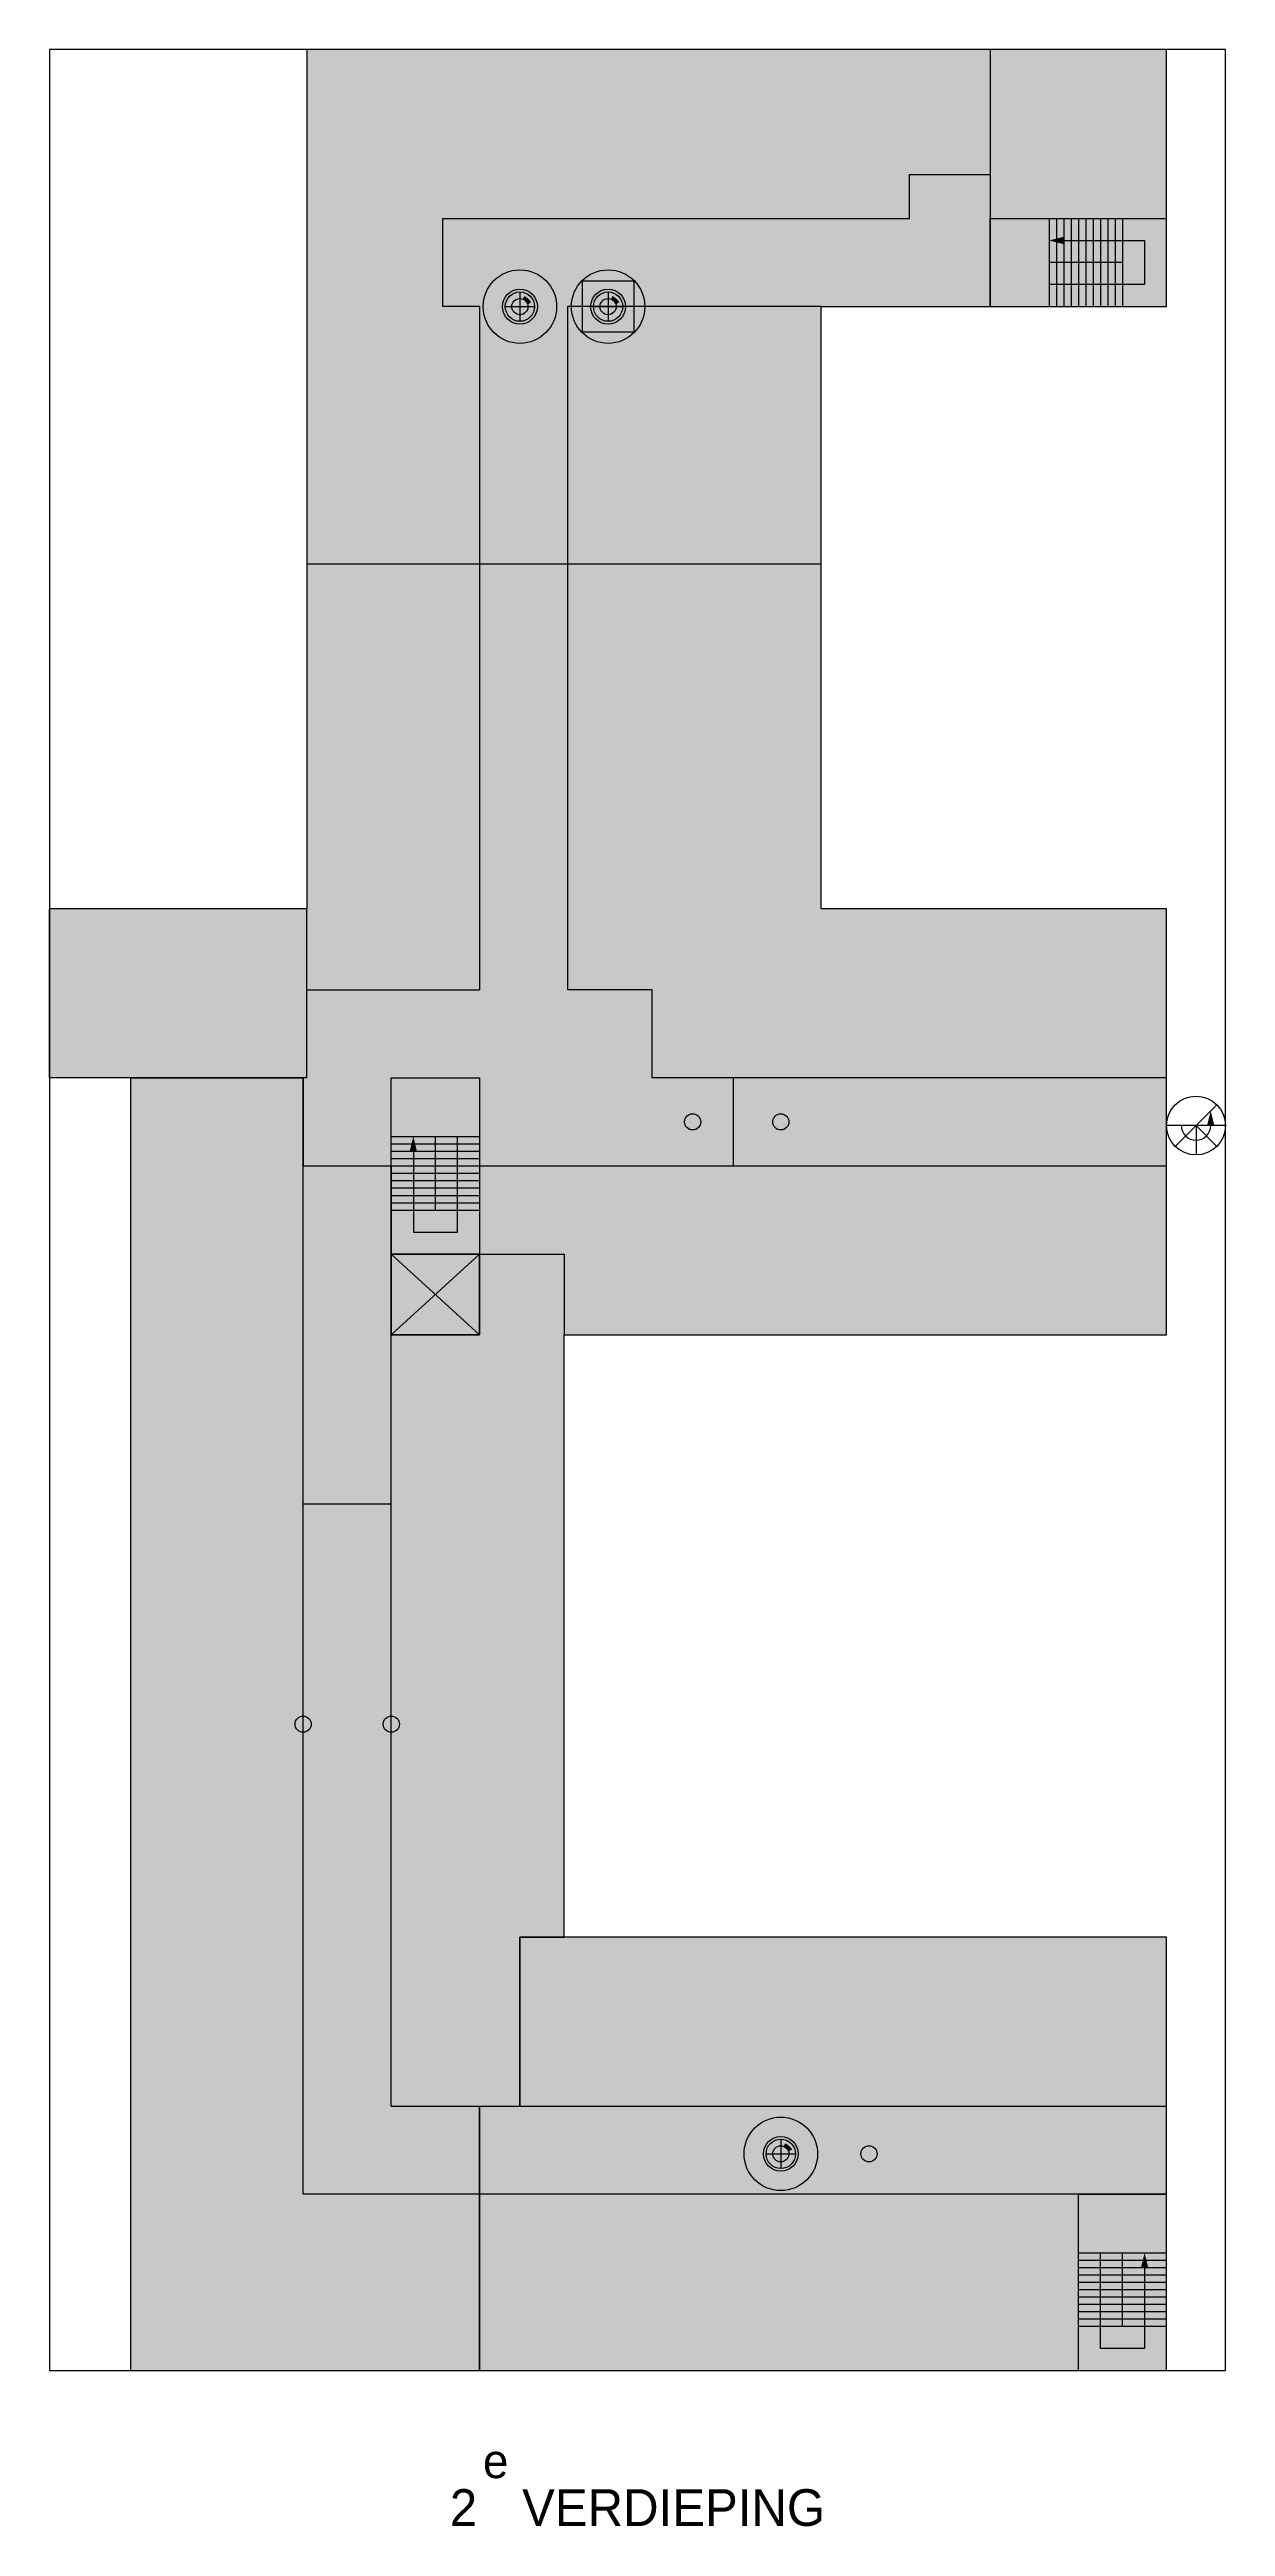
# Model space of a CAD drawing. Header units: millimetres. Extents: x 0 to 619, y 0 to 373.
# Drawn here: x 459.1 to 619.1, y 35.8 to 373 of the extents above; entities that cross this region are included whole.
import ezdxf
from ezdxf.enums import TextEntityAlignment as Align

# ---------------------------------------------------------------- set-up
doc = ezdxf.new("R2018")
doc.units = ezdxf.units.MM
for name, color, linetype in [('25', 7, 'Continuous'), ('35', 2, 'Continuous'), ('50', 3, 'Continuous'), ('ELEKTR', 7, 'Continuous'), ('FREESGAT', 7, 'Continuous'), ('GAT', 2, 'Continuous'), ('GATM', 2, 'Continuous'), ('Kleurhulp', 4, 'Continuous'), ('Lenskleur', 7, 'Continuous'), ('LIJST', 1, 'Continuous'), ('Ral 1108', 160, 'Continuous'), ('Ral 3020', 22, 'Continuous'), ('Ral 5103', 152, 'Continuous'), ('Ral 5112', 192, 'Continuous'), ('Ral 5113', 202, 'Continuous'), ('Ral 6027', 74, 'Continuous'), ('REF', 40, 'Continuous'), ('TEKST', 7, 'Continuous')]:
    doc.layers.add(name, color=color, linetype=linetype)
doc.styles.add('UV55', font='')
doc.styles.get('UV55').set_extended_font_data('Univers 55')

msp = doc.modelspace()

# ---------------------------------------------------------------- texts
at = {"layer": 'TEKST', "insert": (539.0575461674782, 47.02406397453387), "char_height": 5, "width": 138.3109534831052, "attachment_point": 2, "style": 'UV55'}
msp.add_mtext('2{\\W0.5;\\T0.8; \\H0.93x;\\W1;\\T1;\\Se^ ;\\H1.07527x; VERDIEPING}', dxfattribs=at)

# ---------------------------------------------------------------- blocks, each defined once
blk = doc.blocks.new('FIRE')
at = {"layer": 'Lenskleur'}
h = blk.add_hatch(color=256, dxfattribs=at)
h.dxf.hatch_style = 1
h.set_gradient(color1=(252, 32, 3), color2=(254, 166, 154), rotation=270, centered=1, tint=1, name='SPHERICAL')
h.paths.add_polyline_path([(2.5, 0, 1), (-2.5, 0, 1)])
at = {"layer": 'GAT'}
for p, q in [((-2, 0), (2, 0)), ((0, 2), (0, -2))]:
    blk.add_line(p, q, dxfattribs=at)
blk.add_circle((0, 0), 2, dxfattribs=at)
at = {"layer": 'GATM'}
for p, q in [((-2, 0), (2, 0)), ((0, 2), (0, -2))]:
    blk.add_line(p, q, dxfattribs=at)
blk.add_circle((0, 0), 2, dxfattribs=at)
at = {"layer": 'LIJST', "const_width": 0.475}
blk.add_lwpolyline([(0.4830056179775966, 1.222191011235964, -0.1356946961896602), (1.336959300663239, 0.4681552283068413, -1)], format="xyb", dxfattribs=at)
at = {"layer": 'LIJST'}
blk.add_circle((0, 0), 2.375, dxfattribs=at)
at = {"layer": 'REF'}
blk.add_circle((0, 0), 5, dxfattribs=at)
at = {"layer": 'ELEKTR', "flags": 9}
blk.add_attdef('ART_CODE', text='', height=1.5, dxfattribs=at).set_placement((-0.9145940599210007, 6.059745501729594), align=Align.CENTER)
blk = doc.blocks.new('MANUAL FIRE')
at = {"layer": '25'}
h = blk.add_hatch(color=256, dxfattribs=at)
h.dxf.hatch_style = 1
h.paths.add_polyline_path([(3.5, 3.5), (-3.5, 3.5), (-3.5, -3.5), (3.5, -3.5)])
h.paths.add_polyline_path([(2.199999999999818, 0, -1), (-2.199999999999818, 0, -1)], flags=16)
at = {"layer": 'Lenskleur'}
h = blk.add_hatch(color=256, dxfattribs=at)
h.dxf.hatch_style = 1
h.set_gradient(color1=(252, 32, 3), color2=(254, 166, 154), rotation=270, centered=1, tint=1, name='SPHERICAL')
h.paths.add_polyline_path([(2.5, 0, 1), (-2.5, 0, 1)])
at = {"layer": '25'}
blk.add_lwpolyline([(3.5, -3.5), (-3.5, -3.5), (-3.5, 3.5), (3.5, 3.5)], close=True, dxfattribs=at)
at = {"layer": 'GAT'}
for p, q in [((-2, 0), (2, 0)), ((0, 2), (0, -2))]:
    blk.add_line(p, q, dxfattribs=at)
blk.add_circle((0, 0), 2, dxfattribs=at)
at = {"layer": 'GATM'}
for p, q in [((-2, 0), (2, 0)), ((0, 2), (0, -2))]:
    blk.add_line(p, q, dxfattribs=at)
blk.add_circle((0, 0), 2, dxfattribs=at)
at = {"layer": 'LIJST', "const_width": 0.475}
blk.add_lwpolyline([(0.4830056179775966, 1.222191011235964, -0.1356946961896602), (1.336959300663239, 0.4681552283068413, -1)], format="xyb", dxfattribs=at)
at = {"layer": 'LIJST'}
blk.add_circle((0, 0), 2.375, dxfattribs=at)
at = {"layer": 'REF'}
blk.add_circle((0, 0), 5, dxfattribs=at)
at = {"layer": 'ELEKTR', "flags": 9}
blk.add_attdef('ART_CODE', text='', height=1.5, dxfattribs=at).set_placement((-0.9145940599210007, 6.059745501729594), align=Align.CENTER)

# ---------------------------------------------------------------- hatches: boundary and pattern name
at = {"layer": 'Ral 1108'}
h = msp.add_hatch(color=256, dxfattribs=at)
h.dxf.hatch_style = 1
h.paths.add_polyline_path([(587.0575461674784, 350.0240639745336), (587.0575461674784, 338.0240639745336), (611.0575461674784, 338.0240639745336), (611.0575461674784, 350.0240639745336)])
h = msp.add_hatch(color=256, dxfattribs=at)
h.dxf.hatch_style = 1
h.paths.add_polyline_path([(505.5575461674784, 233.0240639745339), (505.5575461674784, 221.0240639745339), (505.5575461674784, 209.0240639745339), (517.5575461674784, 209.0240639745339), (517.5575461674784, 233.0240639745339)])
h = msp.add_hatch(color=256, dxfattribs=at)
h.dxf.hatch_style = 1
h.paths.add_polyline_path([(599.0575461674784, 81.02406397453387), (599.0575461674784, 57.02406397453387), (611.0575461674784, 57.02406397453387), (611.0575461674784, 81.02406397453387)])
at = {"layer": 'Ral 3020'}
h = msp.add_hatch(color=256, dxfattribs=at)
h.dxf.hatch_style = 1
h.paths.add_polyline_path([(505.5575461674784, 209.0240639745339), (505.5575461674784, 198.0240639745339), (517.5575461674784, 198.0240639745339), (517.5575461674784, 209.0240639745339)])
at = {"layer": 'Ral 5103'}
h = msp.add_hatch(color=256, dxfattribs=at)
h.dxf.hatch_style = 1
h.paths.add_polyline_path([(494.0575461674784, 303.0240639745336), (494.0575461674784, 256.0240639745339), (459.0575461674784, 256.0240639745339), (459.0575461674784, 233.0240639745339), (470.0575461674784, 233.0240639745339), (493.5575461674784, 233.0240639745339), (493.5575461674784, 221.0240639745339), (505.5575461674784, 221.0240639745339), (505.5575461674784, 233.0240639745339), (517.5575461674784, 233.0240639745339), (517.5575461674784, 209.0240639745339), (529.0575461674784, 209.0240639745339), (529.0575461674784, 198.0240639745339), (611.0575461674784, 198.0240639745339), (611.0575461674784, 256.0240639745339), (564.0575461674784, 256.0240639745339), (564.0575461674784, 303.0240639745336)])
at = {"layer": 'Ral 5112'}
h = msp.add_hatch(color=256, dxfattribs=at)
h.dxf.hatch_style = 1
h.paths.add_polyline_path([(529.0575461674784, 116.0240639745339), (523.0575461674784, 116.0240639745339), (523.0575461674784, 93.02406397453387), (517.5575461674784, 93.02406397453387), (517.5575461674784, 57.02406397453387), (599.0575461674784, 57.02406397453387), (599.0575461674784, 81.02406397453387), (611.0575461674784, 81.02406397453387), (611.0575461674784, 116.0240639745339)])
at = {"layer": 'Ral 5113'}
h = msp.add_hatch(color=256, dxfattribs=at)
h.dxf.hatch_style = 1
h.paths.add_polyline_path([(470.0575461674784, 233.0240639745339), (470.0575461674784, 57.02406397453387), (517.5575461674784, 57.02406397453387), (517.5575461674784, 93.02406397453387), (523.0575461674784, 93.02406397453387), (523.0575461674784, 116.0240639745339), (529.0575461674784, 116.0240639745339), (529.0575461674784, 198.0240639745339), (529.0575461674784, 209.0240639745339), (517.5575461674784, 209.0240639745339), (517.5575461674784, 198.0240639745339), (505.5575461674784, 198.0240639745339), (505.5575461674784, 221.0240639745339), (493.5575461674784, 221.0240639745339), (493.5575461674784, 233.0240639745339)])
at = {"layer": 'Ral 6027'}
h = msp.add_hatch(color=256, dxfattribs=at)
h.dxf.hatch_style = 1
h.paths.add_polyline_path([(494.0575461674784, 373.0240639745336), (494.0575461674784, 303.0240639745336), (564.0575461674784, 303.0240639745336), (564.0575461674784, 338.0240639745336), (587.0575461674784, 338.0240639745336), (587.0575461674784, 350.0240639745336), (611.0575461674784, 350.0240639745336), (611.0575461674784, 373.0240639745336)])

# ---------------------------------------------------------------- linework, layer by layer
at = {"layer": '25'}
for p, q in [((595.0575461674784, 350.0240639745336), (595.0575461674784, 344.0240639745336)), ((596.0575461674784, 350.0240639745336), (596.0575461674784, 344.0240639745336)), ((597.0575461674784, 350.0240639745336), (597.0575461674784, 344.0240639745336)), ((598.0575461674784, 350.0240639745336), (598.0575461674784, 344.0240639745336)), ((599.0575461674784, 350.0240639745336), (599.0575461674784, 344.0240639745336)), ((600.0575461674784, 350.0240639745336), (600.0575461674784, 344.0240639745336)), ((601.0575461674784, 350.0240639745336), (601.0575461674784, 344.0240639745336)), ((602.0575461674784, 350.0240639745336), (602.0575461674784, 344.0240639745336)), ((603.0575461674784, 350.0240639745336), (603.0575461674784, 344.0240639745336)), ((604.0575461674784, 350.0240639745336), (604.0575461674784, 344.0240639745336)), ((605.0575461674784, 350.0240639745336), (605.0575461674784, 344.0240639745336)), ((595.0575461674784, 344.0240639745336), (595.0575461674784, 338.0240639745336)), ((596.0575461674784, 344.0240639745336), (596.0575461674784, 338.0240639745336)), ((597.0575461674784, 347.0240639745336), (608.0575461674784, 347.0240639745336)), ((597.0575461674784, 344.0240639745336), (597.0575461674784, 338.0240639745336)), ((598.0575461674784, 344.0240639745336), (598.0575461674784, 338.0240639745336)), ((599.0575461674784, 344.0240639745336), (599.0575461674784, 338.0240639745336)), ((600.0575461674784, 344.0240639745336), (600.0575461674784, 338.0240639745336)), ((601.0575461674784, 344.0240639745336), (601.0575461674784, 338.0240639745336)), ((602.0575461674784, 344.0240639745336), (602.0575461674784, 338.0240639745336)), ((603.0575461674784, 344.0240639745336), (603.0575461674784, 338.0240639745336)), ((604.0575461674784, 344.0240639745336), (604.0575461674784, 338.0240639745336)), ((605.0575461674784, 344.0240639745336), (605.0575461674784, 338.0240639745336)), ((608.0575461674784, 347.0240639745336), (608.0575461674784, 341.0240639745336)), ((608.0575461674784, 341.0240639745336), (595.0575461674784, 341.0240639745336)), ((615.0575461674784, 226.5240639745339), (617.8859732922247, 229.3524910992796)), ((615.0575461674784, 226.5240639745339), (611.0575461674784, 226.5240639745339)), ((615.0575461674784, 226.5240639745339), (612.2291190427322, 223.6956368497872)), ((619.0575461674784, 226.5240639745339), (615.0575461674784, 226.5240639745339)), ((615.0575461674784, 226.5240639745339), (615.0575461674784, 222.5240639745339)), ((615.0575461674784, 226.5240639745339), (617.8859732922247, 223.6956368497872)), ((505.5575461674784, 225.0240639745339), (511.5575461674784, 225.0240639745339)), ((505.5575461674784, 224.0240639745339), (511.5575461674784, 224.0240639745339)), ((505.5575461674784, 223.0240639745339), (511.5575461674784, 223.0240639745339)), ((508.5575461674784, 223.0240639745339), (508.5575461674784, 212.0240639745339)), ((511.5575461674784, 225.0240639745339), (517.5575461674784, 225.0240639745339)), ((511.5575461674784, 224.0240639745339), (517.5575461674784, 224.0240639745339)), ((511.5575461674784, 223.0240639745339), (517.5575461674784, 223.0240639745339)), ((514.5575461674784, 212.0240639745339), (514.5575461674784, 225.0240639745339)), ((505.5575461674784, 222.0240639745339), (511.5575461674784, 222.0240639745339)), ((505.5575461674784, 221.0240639745339), (511.5575461674784, 221.0240639745339)), ((505.5575461674784, 220.0240639745339), (511.5575461674784, 220.0240639745339)), ((511.5575461674784, 222.0240639745339), (517.5575461674784, 222.0240639745339)), ((511.5575461674784, 221.0240639745339), (517.5575461674784, 221.0240639745339)), ((511.5575461674784, 220.0240639745339), (517.5575461674784, 220.0240639745339)), ((505.5575461674784, 219.0240639745339), (511.5575461674784, 219.0240639745339)), ((505.5575461674784, 218.0240639745339), (511.5575461674784, 218.0240639745339)), ((505.5575461674784, 217.0240639745339), (511.5575461674784, 217.0240639745339)), ((505.5575461674784, 216.0240639745339), (511.5575461674784, 216.0240639745339)), ((511.5575461674784, 219.0240639745339), (517.5575461674784, 219.0240639745339)), ((511.5575461674784, 218.0240639745339), (517.5575461674784, 218.0240639745339)), ((511.5575461674784, 217.0240639745339), (517.5575461674784, 217.0240639745339)), ((511.5575461674784, 216.0240639745339), (517.5575461674784, 216.0240639745339)), ((505.5575461674784, 215.0240639745339), (511.5575461674784, 215.0240639745339)), ((511.5575461674784, 215.0240639745339), (517.5575461674784, 215.0240639745339)), ((508.5575461674784, 212.0240639745339), (514.5575461674784, 212.0240639745339)), ((505.5575461674784, 209.0240639745339), (517.5575461674784, 198.0240639745339)), ((517.5575461674784, 209.0240639745339), (505.5575461674784, 198.0240639745339)), ((605.0575461674784, 73.02406397453387), (599.0575461674784, 73.02406397453387)), ((605.0575461674784, 72.02406397453387), (599.0575461674784, 72.02406397453387)), ((605.0575461674784, 71.02406397453387), (599.0575461674784, 71.02406397453387)), ((602.0575461674784, 60.02406397453387), (602.0575461674784, 73.02406397453387)), ((611.0575461674784, 73.02406397453387), (605.0575461674784, 73.02406397453387)), ((611.0575461674784, 72.02406397453387), (605.0575461674784, 72.02406397453387)), ((611.0575461674784, 71.02406397453387), (605.0575461674784, 71.02406397453387)), ((608.0575461674784, 71.02406397453387), (608.0575461674784, 60.02406397453387)), ((605.0575461674784, 70.02406397453387), (599.0575461674784, 70.02406397453387)), ((605.0575461674784, 69.02406397453387), (599.0575461674784, 69.02406397453387)), ((605.0575461674784, 68.02406397453387), (599.0575461674784, 68.02406397453387)), ((611.0575461674784, 70.02406397453387), (605.0575461674784, 70.02406397453387)), ((611.0575461674784, 69.02406397453387), (605.0575461674784, 69.02406397453387)), ((611.0575461674784, 68.02406397453387), (605.0575461674784, 68.02406397453387)), ((605.0575461674784, 67.02406397453387), (599.0575461674784, 67.02406397453387)), ((605.0575461674784, 66.02406397453387), (599.0575461674784, 66.02406397453387)), ((605.0575461674784, 65.02406397453387), (599.0575461674784, 65.02406397453387)), ((611.0575461674784, 67.02406397453387), (605.0575461674784, 67.02406397453387)), ((611.0575461674784, 66.02406397453387), (605.0575461674784, 66.02406397453387)), ((611.0575461674784, 65.02406397453387), (605.0575461674784, 65.02406397453387)), ((605.0575461674784, 64.02406397453387), (599.0575461674784, 64.02406397453387)), ((605.0575461674784, 63.02406397453387), (599.0575461674784, 63.02406397453387)), ((611.0575461674784, 64.02406397453387), (605.0575461674784, 64.02406397453387)), ((611.0575461674784, 63.02406397453387), (605.0575461674784, 63.02406397453387)), ((608.0575461674784, 60.02406397453387), (602.0575461674784, 60.02406397453387))]:
    msp.add_line(p, q, dxfattribs=at)
msp.add_arc((615.0575461674784, 226.5240639745339), 2, 180, 0, dxfattribs=at)
for points in [[(597.0575461674784, 347.5240639745336), (595.0575461674784, 347.0240639745336), (597.0575461674784, 346.5240639745336)], [(617.5575461674784, 226.5240639745339), (617.0575461674784, 228.5240639745339), (616.5575461674784, 226.5240639745339)], [(508.0575461674784, 223.0240639745339), (508.5575461674784, 225.0240639745339), (509.0575461674784, 223.0240639745339)], [(608.5575461674784, 71.02406397453387), (608.0575461674784, 73.02406397453387), (607.5575461674784, 71.02406397453387)]]:
    msp.add_solid(points, dxfattribs=at)
at = {"layer": '35'}
for p, q in [((587.0575461674784, 373.0240639745336), (587.0575461674784, 338.0240639745336)), ((576.0575461674784, 350.0240639745336), (576.0575461674784, 356.0240639745336)), ((576.0575461674784, 356.0240639745336), (587.0575461674784, 356.0240639745336)), ((512.5575461674784, 350.0240639745336), (576.0575461674784, 350.0240639745336)), ((512.5575461674784, 338.0240639745336), (512.5575461674784, 350.0240639745336)), ((587.0575461674784, 350.0240639745336), (611.0575461674784, 350.0240639745336)), ((605.0575461674784, 344.0240639745336), (595.0575461674784, 344.0240639745336)), ((517.5575461674784, 338.0240639745336), (512.5575461674784, 338.0240639745336)), ((517.5575461674784, 338.0240639745336), (517.5575461674784, 245.0240639745339)), ((529.5575461674784, 245.0240639745339), (529.5575461674784, 338.0240639745336)), ((564.0575461674784, 338.0240639745336), (529.5575461674784, 338.0240639745336)), ((494.0575461674784, 303.0240639745336), (564.0575461674784, 303.0240639745336)), ((494.0575461674784, 233.0240639745339), (494.0575461674784, 256.0240639745339)), ((494.0575461674784, 245.0240639745339), (517.5575461674784, 245.0240639745339)), ((541.0575461674784, 245.0240639745339), (529.5575461674784, 245.0240639745339)), ((541.0575461674784, 233.0240639745339), (541.0575461674784, 245.0240639745339)), ((494.0575461674784, 233.0240639745339), (470.0575461674784, 233.0240639745339)), ((493.5575461674784, 81.02406397453387), (493.5575461674784, 233.0240639745339)), ((505.5575461674784, 93.02406397453387), (505.5575461674784, 233.0240639745339)), ((505.5575461674784, 233.0240639745339), (517.5575461674784, 233.0240639745339)), ((517.5575461674784, 233.0240639745339), (517.5575461674784, 209.0240639745339)), ((611.0575461674784, 233.0240639745339), (541.0575461674784, 233.0240639745339)), ((552.0575461674784, 233.0240639745339), (552.0575461674784, 221.0240639745339)), ((511.5575461674784, 215.0240639745339), (511.5575461674784, 225.0240639745339)), ((493.5575461674784, 221.0240639745339), (505.5575461674784, 221.0240639745339)), ((517.5575461674784, 221.0240639745339), (611.0575461674784, 221.0240639745339)), ((517.5575461674784, 209.0240639745339), (505.5575461674784, 209.0240639745339)), ((517.5575461674784, 209.0240639745339), (517.5575461674784, 198.0240639745339)), ((517.5575461674784, 209.0240639745339), (529.0575461674784, 209.0240639745339)), ((529.0575461674784, 209.0240639745339), (529.0575461674784, 198.0240639745339)), ((517.5575461674784, 198.0240639745339), (505.5575461674784, 198.0240639745339)), ((493.5575461674784, 175.0240639745339), (505.5575461674784, 175.0240639745339)), ((529.0575461674784, 116.0240639745339), (523.0575461674784, 116.0240639745339)), ((523.0575461674784, 116.0240639745339), (523.0575461674784, 93.02406397453387)), ((505.5575461674784, 93.02406397453387), (611.0575461674784, 93.02406397453387)), ((517.5575461674784, 93.02406397453387), (517.5575461674784, 57.02406397453387)), ((611.0575461674784, 81.02406397453387), (493.5575461674784, 81.02406397453387)), ((599.0575461674784, 57.02406397453387), (599.0575461674784, 81.02406397453387)), ((605.0575461674784, 63.02406397453387), (605.0575461674784, 73.02406397453387))]:
    msp.add_line(p, q, dxfattribs=at)
msp.add_circle((615.0575461674784, 226.5240639745339), 4, dxfattribs=at)
at = {"layer": '50'}
for p, q in [((611.0575461674784, 373.0240639745336), (494.0575461674784, 373.0240639745336)), ((494.0575461674784, 373.0240639745336), (494.0575461674784, 256.0240639745339)), ((611.0575461674784, 338.0240639745336), (611.0575461674784, 373.0240639745336)), ((564.0575461674784, 256.0240639745339), (564.0575461674784, 338.0240639745336)), ((564.0575461674784, 338.0240639745336), (611.0575461674784, 338.0240639745336)), ((494.0575461674784, 256.0240639745339), (459.0575461674784, 256.0240639745339)), ((459.0575461674784, 233.0240639745339), (459.0575461674784, 256.0240639745339)), ((611.0575461674784, 256.0240639745339), (564.0575461674784, 256.0240639745339)), ((611.0575461674784, 198.0240639745339), (611.0575461674784, 256.0240639745339)), ((470.0575461674784, 233.0240639745339), (459.0575461674784, 233.0240639745339)), ((470.0575461674784, 233.0240639745339), (470.0575461674784, 57.02406397453387)), ((529.0575461674784, 116.0240639745339), (529.0575461674784, 198.0240639745339)), ((529.0575461674784, 198.0240639745339), (611.0575461674784, 198.0240639745339)), ((611.0575461674784, 116.0240639745339), (529.0575461674784, 116.0240639745339)), ((611.0575461674784, 57.02406397453387), (611.0575461674784, 116.0240639745339)), ((470.0575461674784, 57.02406397453387), (611.0575461674784, 57.02406397453387))]:
    msp.add_line(p, q, dxfattribs=at)
at = {"layer": 'FREESGAT'}
for centre in [(523.0575461674784, 338.0240639745339), (535.0575461674784, 338.0240639745339), (546.5575461674784, 227.0240639745339), (558.5575461674784, 227.0240639745339), (493.5575461674784, 145.0240639745339), (505.5575461674784, 145.0240639745339), (558.5575461674784, 86.52406397453387), (570.5575461674784, 86.52406397453387)]:
    msp.add_circle(centre, 1.1, dxfattribs=at)
at = {"layer": 'Kleurhulp'}
for points in [[(587.0575461674784, 338.0240639745336), (587.0575461674784, 350.0240639745336), (611.0575461674784, 350.0240639745336)], [(494.0575461674784, 303.0240639745336), (564.0575461674784, 303.0240639745336)], [(470.0575461674784, 233.0240639745339), (493.5575461674784, 233.0240639745339), (493.5575461674784, 221.0240639745339), (505.5575461674784, 221.0240639745339), (505.5575461674784, 198.0240639745339), (517.5575461674784, 198.0240639745339), (517.5575461674784, 209.0240639745339), (529.0575461674784, 209.0240639745339), (529.0575461674784, 198.0240639745339)], [(505.5575461674784, 221.0240639745339), (505.5575461674784, 233.0240639745339), (517.5575461674784, 233.0240639745339), (517.5575461674784, 209.0240639745339)], [(517.5575461674784, 57.02406397453387), (517.5575461674784, 93.02406397453387), (523.0575461674784, 93.02406397453387), (523.0575461674784, 116.0240639745339), (529.0575461674784, 116.0240639745339)], [(599.0575461674784, 57.02406397453387), (599.0575461674784, 81.02406397453387), (611.0575461674784, 81.02406397453387)]]:
    msp.add_lwpolyline(points, dxfattribs=at)
msp.add_lwpolyline([(505.5575461674784, 198.0240639745339), (505.5575461674784, 209.0240639745339), (517.5575461674784, 209.0240639745339), (517.5575461674784, 198.0240639745339)], close=True, dxfattribs=at)
at = {"layer": 'REF', "color": 4}
msp.add_lwpolyline([(619.0575461674784, 57.02406397453387), (619.0575461674784, 373.0240639745336), (459.0575461674784, 373.0240639745336), (459.0575461674784, 57.02406397453387)], close=True, dxfattribs=at)

# ---------------------------------------------------------------- block references
at = {"layer": '25'}
ref = msp.add_blockref('FIRE', (523.0575461674784, 338.0240639745339), dxfattribs=at)
lines = msp.add_mtext('21-RD', dxfattribs={"layer": 'ELEKTR', "color": 178, "true_color": 0x00050a, "insert": (0, -1.579453305611721e-115), "char_height": 1, "attachment_point": 1, "rotation": 270, "line_spacing_factor": 0.25, "bg_fill": 17, "box_fill_scale": 0, "bg_fill_color": 0, "bg_fill_true_color": 0, "bg_fill_transparency": 256})
ref.add_attrib('TEK_KOMPNR', '', (0, -1.579453305611721e-115), dxfattribs={"flags": 128}).embed_mtext(lines)
ref = msp.add_blockref('MANUAL FIRE', (535.0575461674784, 338.0240639745339), dxfattribs=at)
lines = msp.add_mtext('22-RD', dxfattribs={"layer": 'ELEKTR', "color": 178, "true_color": 0x00050a, "insert": (0, -1.579453305611721e-115), "char_height": 1, "attachment_point": 1, "rotation": 270, "line_spacing_factor": 0.25, "bg_fill": 17, "box_fill_scale": 0, "bg_fill_color": 0, "bg_fill_true_color": 0, "bg_fill_transparency": 256})
ref.add_attrib('TEK_KOMPNR', '', (0, -1.579453305611721e-115), dxfattribs={"flags": 128}).embed_mtext(lines)
msp.add_blockref('FIRE', (558.5575461674784, 86.52406397453387), dxfattribs=at)

msp.set_redraw_order([(e.dxf.handle, doc.entitydb.next_handle()) for e in msp.query("TEXT MTEXT ATTDEF DIMENSION ARC_DIMENSION")])  # texts and dimensions are drawn at this point

doc.saveas('drawing.dxf')
